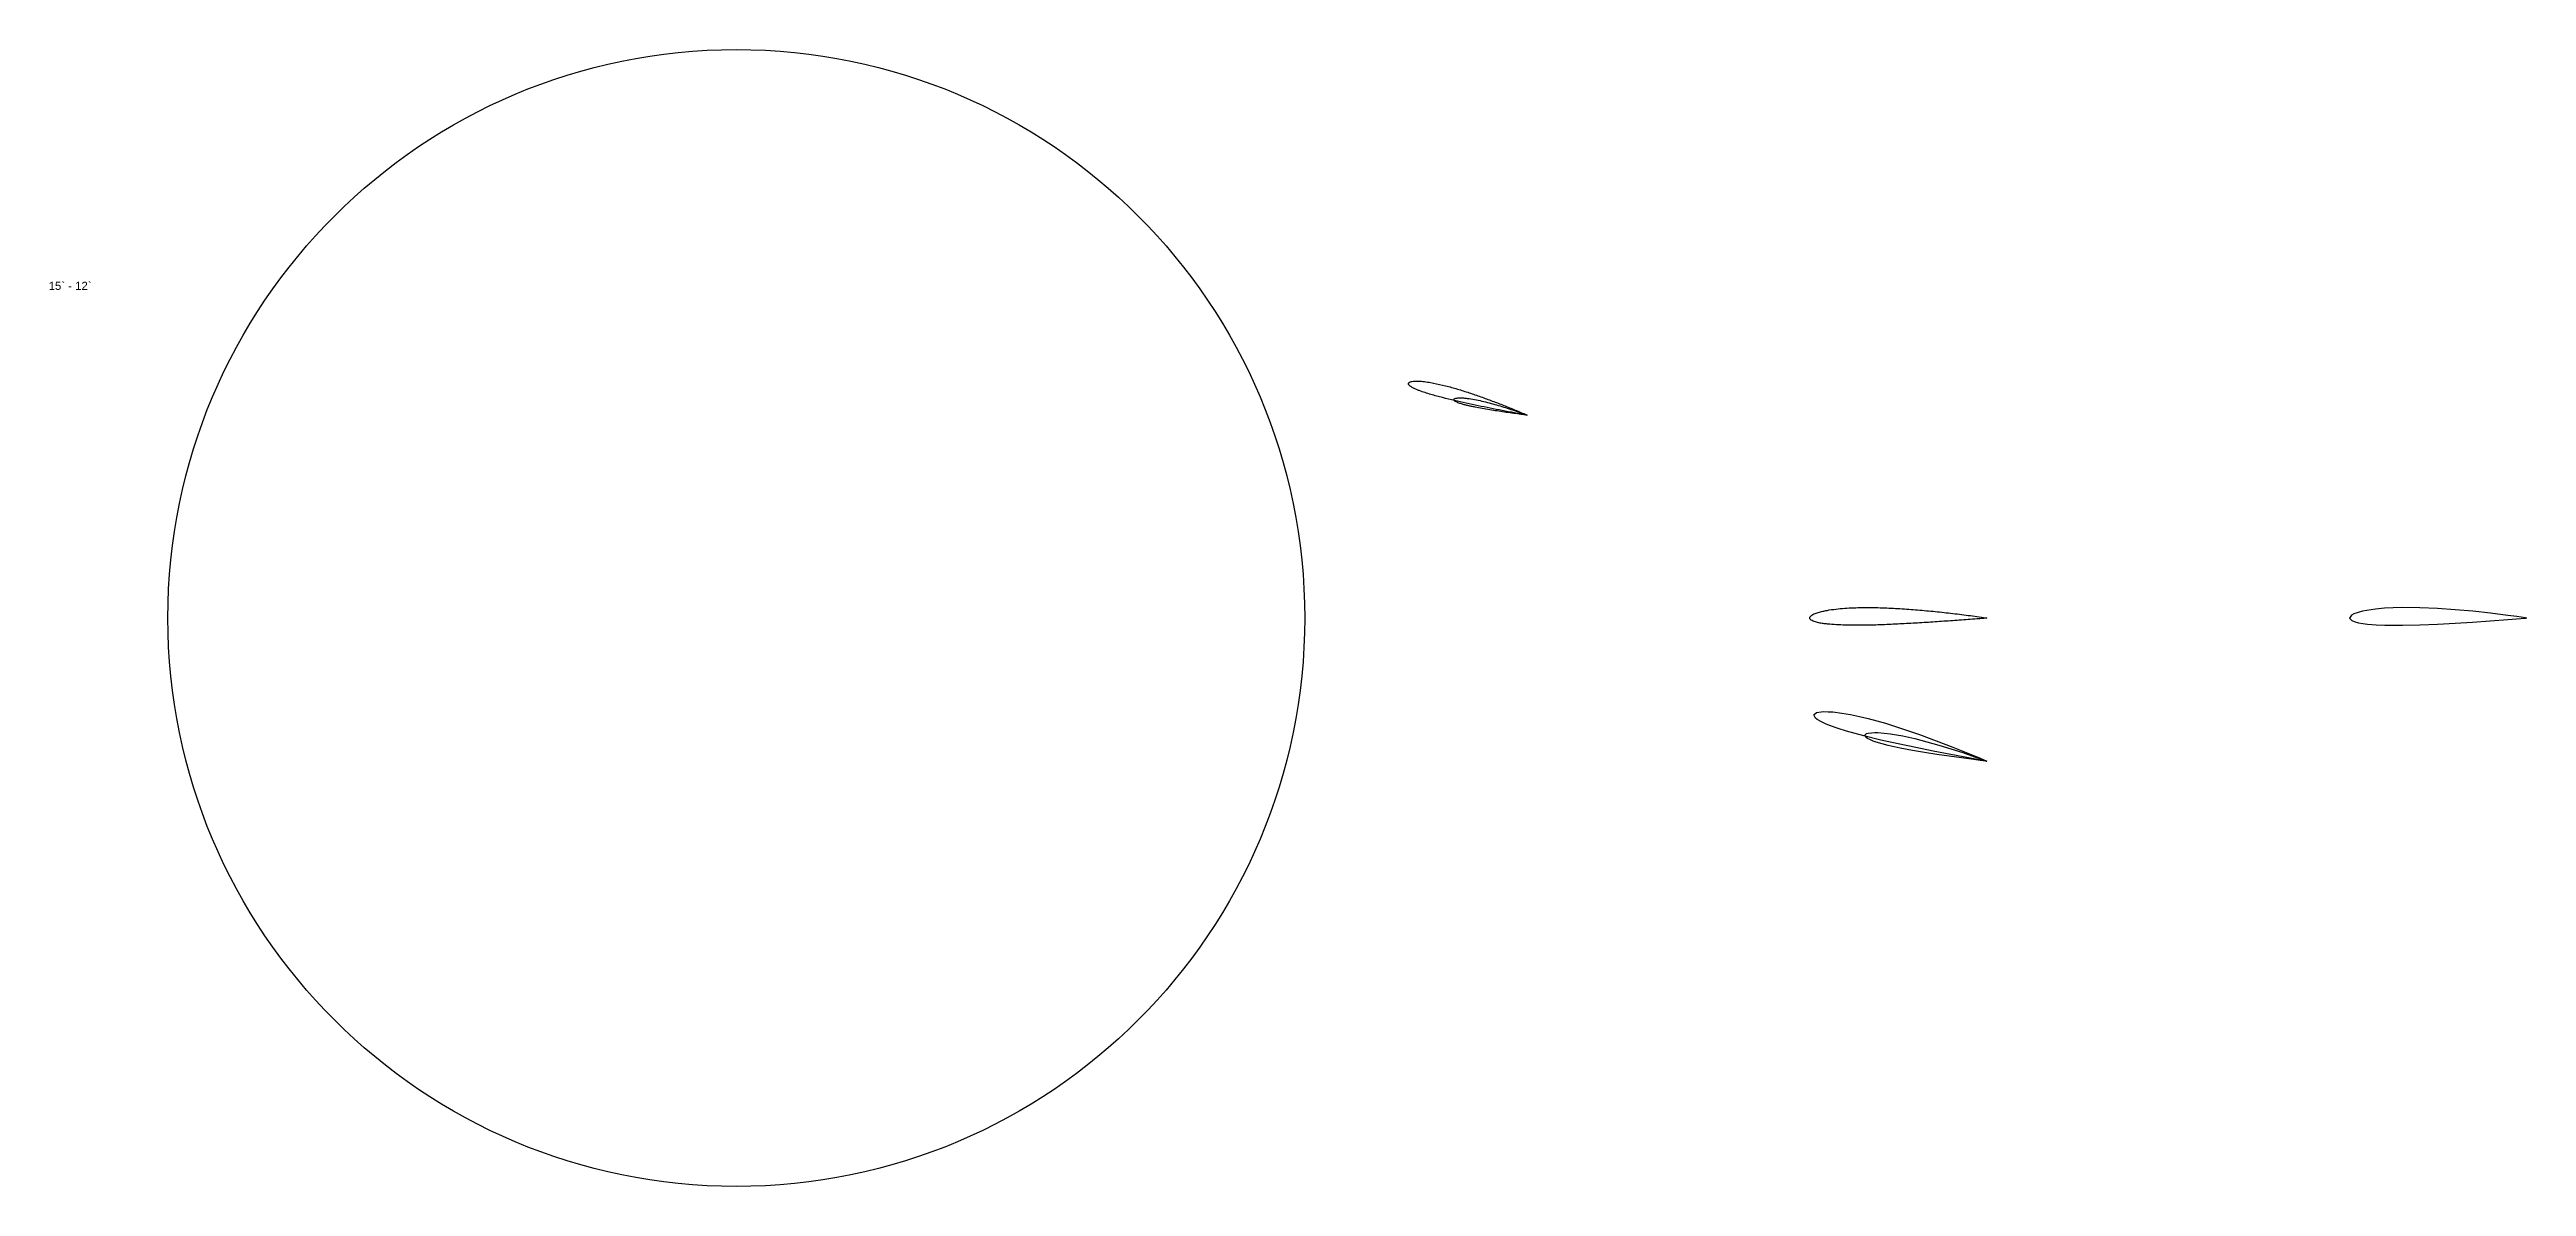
# Model space of a CAD drawing. Header units: centimetres. Extents: x -59 to 582, y -114 to 59.
# Drawn here: x 502.5 to 563.5, y -62.5 to -34.5 of the extents above; entities that cross this region are included whole.
import ezdxf

# ---------------------------------------------------------------- set-up
doc = ezdxf.new("R2010")
doc.units = ezdxf.units.CM
doc.header["$MEASUREMENT"] = 0
for name, color, linetype in [('Airfoil', 3, 'Continuous'), ('Guides', 1, 'Continuous'), ('PolyAirfoil', 6, 'Continuous')]:
    doc.layers.add(name, color=color, linetype=linetype)
doc.styles.get("Standard").update_dxf_attribs({"font": 'arial.ttf'})

msp = doc.modelspace()

# ---------------------------------------------------------------- texts
at = {"insert": (502.49387, -40.17568), "char_height": 0.2, "attachment_point": 1}
msp.add_mtext_dynamic_manual_height_columns('15` - 12`', width=1.766974, gutter_width=1, heights=[0], dxfattribs=at)

# ---------------------------------------------------------------- linework, layer by layer
for p, q in [((559.21261, -48.38519), (559.16172, -48.45624)), ((559.16172, -48.45624), (559.2192, -48.52191)), ((559.26567, -48.35666), (559.21261, -48.38519)), ((559.2192, -48.52191), (559.27451, -48.54532)), ((559.37283, -48.31778), (559.26567, -48.35666)), ((559.27451, -48.54532), (559.3841, -48.57441)), ((559.48068, -48.2899), (559.37283, -48.31778)), ((559.3841, -48.57441), (559.49299, -48.59309)), ((559.58888, -48.26819), (559.48068, -48.2899)), ((559.49299, -48.59309), (559.60154, -48.60631)), ((559.80593, -48.2368), (559.58888, -48.26819)), ((559.60154, -48.60631), (559.81798, -48.62287)), ((560.0235, -48.21647), (559.80593, -48.2368)), ((559.81798, -48.62287), (560.03391, -48.63098)), ((560.24142, -48.20442), (560.0235, -48.21647)), ((560.03391, -48.63098), (560.24948, -48.63358)), ((560.45947, -48.19874), (560.24142, -48.20442)), ((560.24948, -48.63358), (560.46493, -48.63241)), ((560.89569, -48.20325), (560.45947, -48.19874)), ((560.46493, -48.63241), (560.89569, -48.62686)), ((561.33027, -48.2228), (560.89569, -48.20325)), ((560.89569, -48.62686), (561.3281, -48.60531)), ((561.3281, -48.60531), (561.76086, -48.58256)), ((561.7645, -48.25284), (561.33027, -48.2228)), ((561.76086, -48.58256), (562.19396, -48.55611)), ((562.19839, -48.29133), (561.7645, -48.25284)), ((562.19396, -48.55611), (562.62754, -48.52685)), ((562.63179, -48.33742), (562.19839, -48.29133)), ((562.62754, -48.52685), (563.06169, -48.49529)), ((563.06464, -48.39065), (562.63179, -48.33742)), ((563.06169, -48.49529), (563.279, -48.47843)), ((563.28082, -48.42017), (563.06464, -48.39065)), ((563.279, -48.47843), (563.49666, -48.46079)), ((563.49666, -48.45168), (563.28082, -48.42017)), ((563.49666, -48.45168), (563.52054, -48.45624)), ((563.52054, -48.45624), (563.49666, -48.46079))]:
    msp.add_line(p, q)
at = {"layer": 'Airfoil'}
for points in [[(538.90776, -43.46047), (538.89254, -43.45312), (538.75336, -43.39315), (538.61358, -43.33446), (538.33266, -43.2209), (538.05008, -43.11204), (537.76582, -43.00818), (537.4798, -42.90993), (537.19166, -42.81866), (536.89971, -42.73719), (536.60394, -42.67069), (536.45426, -42.64521), (536.30295, -42.62725), (536.22643, -42.62236), (536.14904, -42.62168), (536.07013, -42.6285), (536.02939, -42.6381), (535.98246, -42.67663), (536.00923, -42.73105), (536.04214, -42.7567), (536.11045, -42.79593), (536.18017, -42.82805), (536.25065, -42.85644), (536.39293, -42.90648), (536.53638, -42.95075), (536.68059, -42.99126), (536.82539, -43.02922), (537.11548, -43.10296), (537.40956, -43.16626), (537.70408, -43.2288), (537.9995, -43.28894), (538.29575, -43.34727), (538.59279, -43.40416), (538.74166, -43.43192), (538.83629, -43.44923), (538.90776, -43.46047)], [(538.90776, -43.46047), (538.89825, -43.45647), (538.81147, -43.42436), (538.72437, -43.39304), (538.54946, -43.33278), (538.37368, -43.27543), (538.19704, -43.22119), (538.01951, -43.17042), (537.84091, -43.12398), (537.6603, -43.08364), (537.47784, -43.05254), (537.38577, -43.04179), (537.29294, -43.03567), (537.24612, -43.03514), (537.19891, -43.03719), (537.15102, -43.04387), (537.12648, -43.05103), (537.0991, -43.07602), (537.11716, -43.10834), (537.13805, -43.12294), (537.18095, -43.14467), (537.22449, -43.16203), (537.26837, -43.17709), (537.35672, -43.20305), (537.4456, -43.22546), (537.53482, -43.24555), (537.62432, -43.26407), (537.80355, -43.29976), (537.98488, -43.32895), (538.16645, -43.35768), (538.3485, -43.38491), (538.53099, -43.41101), (538.71391, -43.4362), (538.80557, -43.44837), (538.86383, -43.4559), (538.90776, -43.46047)], [(550.22674, -48.45624), (550.20285, -48.45168), (549.98702, -48.42017), (549.77083, -48.39065), (549.33799, -48.33742), (548.90458, -48.29133), (548.4707, -48.25284), (548.03647, -48.2228), (547.60189, -48.20325), (547.16567, -48.19874), (546.7297, -48.21647), (546.51213, -48.2368), (546.29508, -48.26819), (546.18688, -48.2899), (546.07903, -48.31778), (545.97187, -48.35666), (545.91881, -48.38519), (545.86792, -48.45624), (545.9254, -48.52191), (545.98071, -48.54532), (546.0903, -48.57441), (546.19919, -48.59309), (546.30774, -48.60631), (546.52418, -48.62287), (546.74011, -48.63098), (546.95568, -48.63358), (547.17113, -48.63241), (547.60189, -48.62686), (548.0343, -48.60531), (548.46706, -48.58256), (548.90016, -48.55611), (549.33374, -48.52685), (549.76789, -48.49529), (549.9852, -48.47843), (550.12321, -48.46724), (550.22674, -48.45624)]]:
    msp.add_spline(points, degree=3, dxfattribs=at)
at = {"layer": 'Guides'}
msp.add_circle((519.42999, -48.45624), 14, dxfattribs=at)
at = {"layer": 'PolyAirfoil'}
for points in [[(550.21141, -51.97486), (550.22674, -51.98375), (550.20902, -51.98377), (549.99135, -51.94396), (549.77423, -51.90347), (549.34102, -51.8205), (548.90897, -51.73543), (548.47812, -51.64772), (548.04858, -51.5565), (547.6197, -51.46418), (547.19662, -51.35664), (546.98544, -51.30128), (546.77512, -51.2422), (546.56591, -51.17764), (546.3584, -51.10466), (546.25563, -51.06326), (546.15394, -51.01641), (546.05431, -50.9592), (546.00631, -50.92178), (545.96727, -50.84242), (546.03572, -50.78623), (546.09513, -50.77223), (546.21021, -50.76227), (546.32309, -50.76328), (546.43469, -50.77039), (546.65536, -50.7966), (546.87365, -50.83376), (547.0901, -50.87912), (547.30501, -50.93075), (547.7308, -51.04956), (548.15102, -51.18267), (548.56816, -51.32596), (548.98274, -51.47743), (549.39486, -51.6362), (549.80456, -51.80182), (550.00841, -51.88741)], [(550.21576, -51.97813), (550.22674, -51.98375), (550.21442, -51.98441), (550.06167, -51.96466), (549.90927, -51.94443), (549.60512, -51.90254), (549.30169, -51.85914), (548.99901, -51.81387), (548.69711, -51.76611), (548.39562, -51.71756), (548.09761, -51.65822), (547.9488, -51.62743), (547.80045, -51.59403), (547.65267, -51.55677), (547.50577, -51.5136), (547.43282, -51.48856), (547.36044, -51.45971), (547.2891, -51.42357), (547.25437, -51.39931), (547.22434, -51.34557), (547.26987, -51.30401), (547.31066, -51.29211), (547.39029, -51.281), (547.46879, -51.27759), (547.54663, -51.27847), (547.70097, -51.28865), (547.85406, -51.30653), (548.00617, -51.33017), (548.15744, -51.35823), (548.45774, -51.42531), (548.7547, -51.50252), (549.04987, -51.58693), (549.34357, -51.67711), (549.63583, -51.77246), (549.92665, -51.87267), (550.07147, -51.92473)]]:
    msp.add_lwpolyline(points, close=True, dxfattribs=at)

msp.set_redraw_order([(e.dxf.handle, doc.entitydb.next_handle()) for e in msp.query("TEXT MTEXT ATTDEF DIMENSION ARC_DIMENSION")])  # texts and dimensions are drawn at this point

doc.saveas('drawing.dxf')
